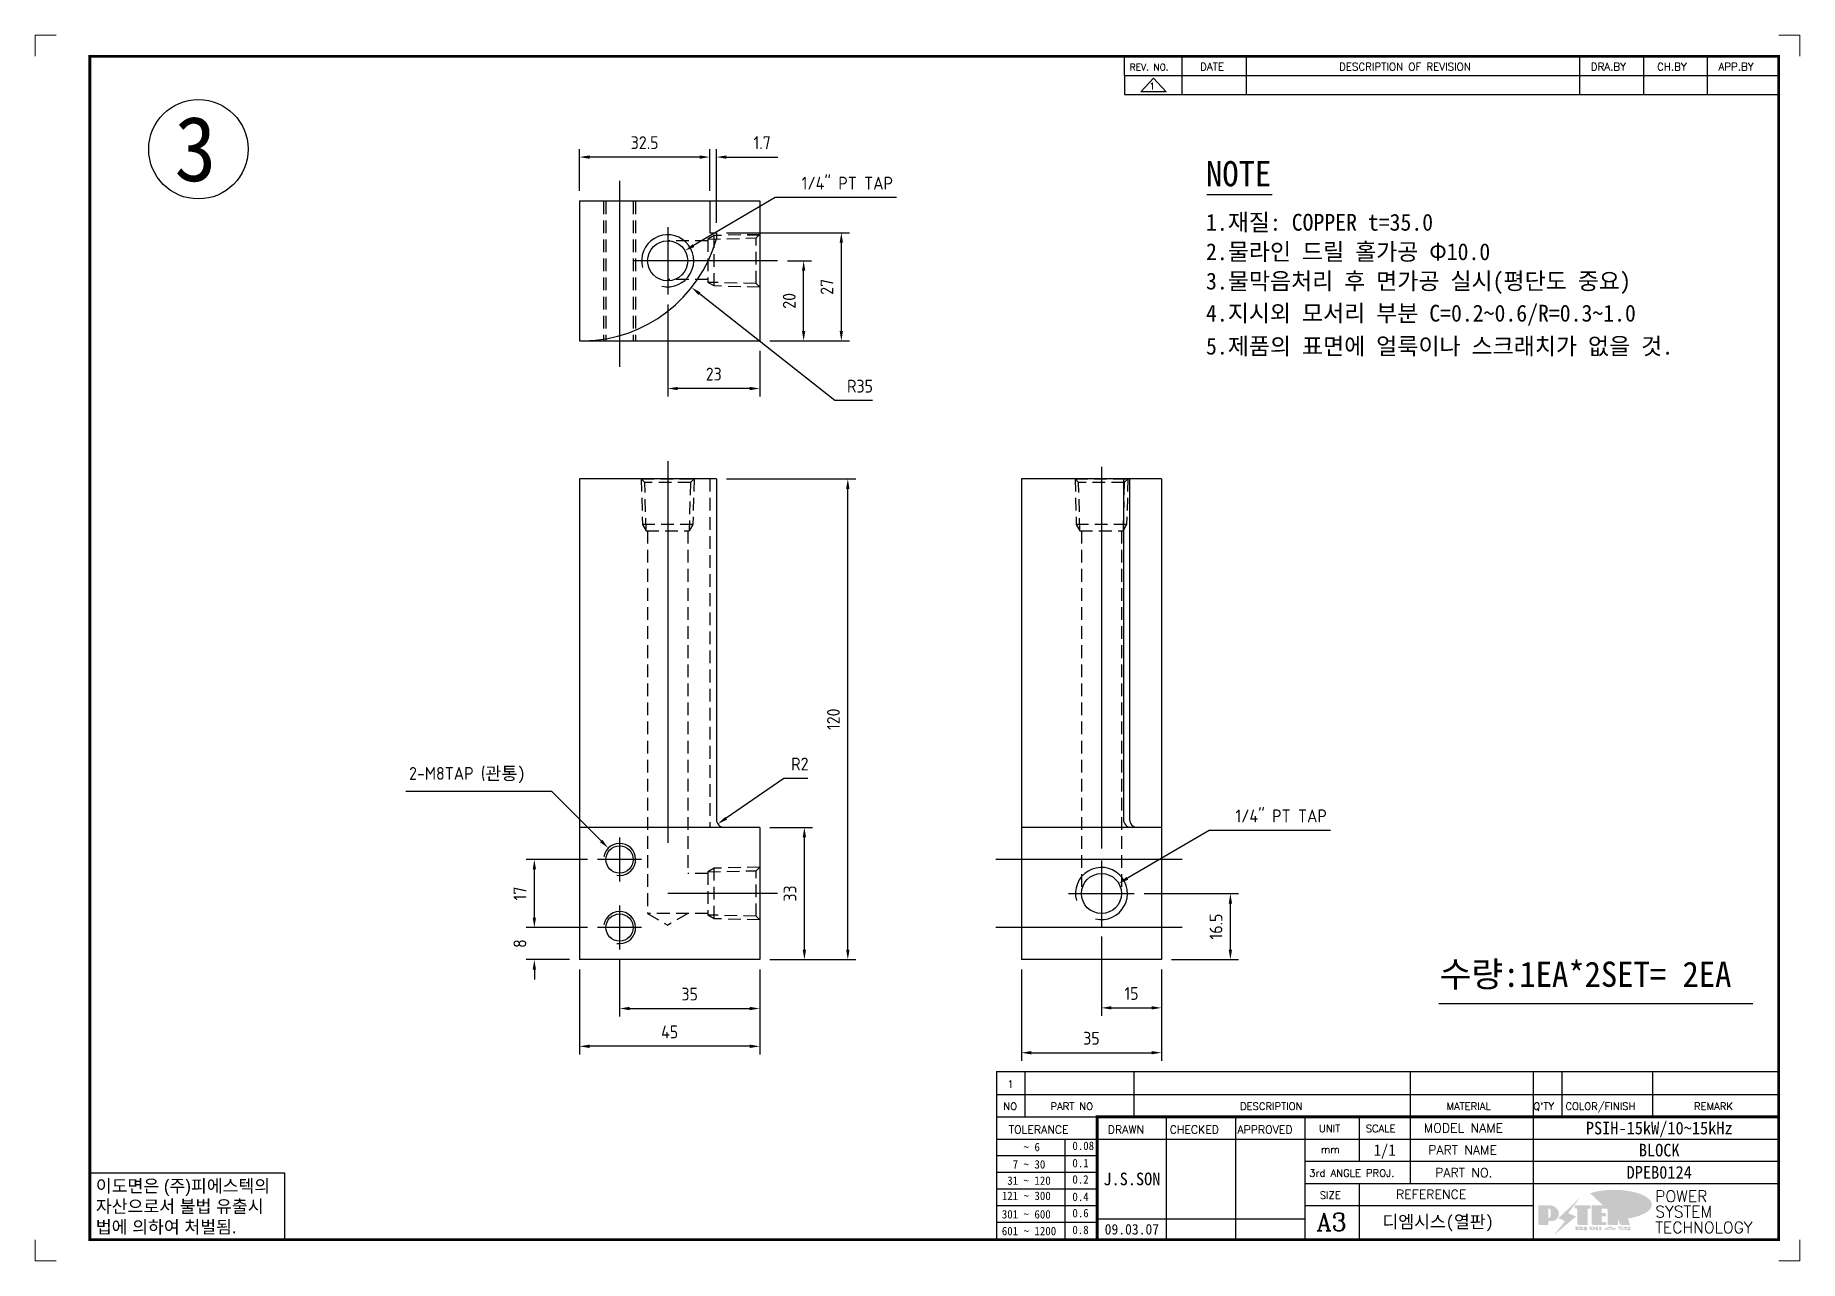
# Model space of a CAD drawing. Header units: millimetres. Extents: x 24815 to 37207, y -9299 to 5469.
# Drawn here: x 28479.1 to 28919.6, y -4594.7 to -4288.8 of the extents above; entities that cross this region are included whole.
import ezdxf
from ezdxf.enums import TextEntityAlignment as Align

# ---------------------------------------------------------------- set-up
doc = ezdxf.new("R2010")
doc.units = ezdxf.units.MM
doc.linetypes.add('CENTER', pattern=[50.8, 31.75, -6.35, 6.35, -6.35])
doc.linetypes.add('HIDDEN2', pattern=[4.7625, 3.175, -1.5875])
doc.layers.add('FORMAT-1', color=7, linetype='Continuous')
doc.layers.add('line', color=3, linetype='Continuous')
doc.styles.add('h1', font='')
doc.styles.add('HAN', font='')
doc.styles.add('RC', font='ROMANC.SHX')
doc.styles.add('ROMANT', font='romant')
doc.styles.add('RT', font='ROMANT.SHX', dxfattribs={"oblique": 15})
doc.styles.get("Standard").update_dxf_attribs({"font": 'ISOCP.SHX', "bigfont": 'WHGTXT.SHX'})
doc.styles.get('h1').set_extended_font_data('New Gulim')
doc.styles.get('HAN').set_extended_font_data('GulimChe')
doc.dimstyles.new('PS-1', dxfattribs={"dimtxt": 3.2, "dimasz": 2.5, "dimexe": 2, "dimexo": 2.5, "dimgap": 2, "dimtad": 1, "dimtoh": 1, "dimrnd": 0.05, "dimzin": 12, "dimdsep": 46, "dimtxsty": 'Standard', "dimcen": 0, "dimclrt": 2, "dimazin": 3, "dimtfac": 1, "dimtofl": 0, "dimtmove": 0, "dimatfit": 3, "dimfxl": 0, "dimtolj": 1, "dimtzin": 0, "dimarcsym": 0})

msp = doc.modelspace()

# ---------------------------------------------------------------- texts
at = {"color": 2, "style": 'HAN'}
for s, height, p in [('3', 16.2, (28513.845, -4325.259)), ('NOTE', 6.3, (28771.368, -4326.54)), ('1.재질: COPPER t=35.0', 4.2, (28771.368, -4337.612)), ('2.물라인 드릴 홀가공 Φ10.0', 4.2, (28771.368, -4344.962)), ('3.물막음처리 후 면가공 실시(평단도 중요)', 4.2, (28771.368, -4352.287)), ('4.지시외 모서리 부분 C=0.2~0.6/R=0.3~1.0', 4.2, (28771.368, -4360.304)), ('5.제품의 표면에 얼룩이나 스크래치가 없을 것.', 4.2, (28771.368, -4368.529)), ('수량:1EA*2SET= 2EA', 6.3, (28829.714, -4526.357))]:
    msp.add_text(s, height=height, dxfattribs=at).set_placement(p)

# ---------------------------------------------------------------- blocks, each defined once
blk = doc.blocks.new('t3')
for p, q in [((0, 15.88), (46.25, 15.88)), ((0, 15.88), (0, 0)), ((46.25, 15.88), (46.25, 0)), ((0, 0), (46.25, 0))]:
    blk.add_line(p, q)
at = {"color": 1, "style": 'h1'}
for s, p in [('이도면은 (주)피에스텍의', (1.4, 11.29)), ('자산으로서 불법 유출시', (1.4, 6.41)), ('법에 의하여 처벌됨.', (1.4, 1.52))]:
    blk.add_text(s, height=3, dxfattribs=at).set_placement(p)
blk = doc.blocks.new('new LOGO')
at = {"layer": 'line'}
h = blk.add_hatch(color=1, dxfattribs=at)
h.paths.add_polyline_path([(41.5, 16.4), (54.3, 16.4, 1), (54.3, 82.9), (0, 82.9), (0, -0.1), (41.5, -0.1)])
h.paths.add_polyline_path([(41.5, 27.9), (41.5, 71.9), (43.6, 71.9, -0.414214), (54.6, 60.9), (54.6, 38.9, -0.414214), (43.6, 27.9)], flags=16)
h.paths.add_polyline_path([(214.7, 71.9), (227.5, 71.9), (227.5, 82.9), (159.7, 82.9), (159.7, 71.9), (172.5, 71.9), (172.5, -0.1), (214.7, -0.1)])
h.paths.add_polyline_path([(276, 37.4), (294.8, 37.4), (294.8, 49.1), (276, 49.1), (276, 71.9), (294.8, 71.9), (294.8, 82.9), (234.5, 82.9), (234.5, -0.1), (297, -0.1), (297, 10.9), (276, 10.9)])
h.paths.add_polyline_path([(347.2, 35.2), (359.7, -0.1), (400.5, -0.1), (379.6, 66.8), (399.7, 82.9), (380.6, 82.9), (347.2, 61.6), (347.2, 82.9), (305.5, 82.9), (305.5, -0.1), (347.2, -0.1)])
h = blk.add_hatch(color=250, dxfattribs=at)
h.paths.add_polyline_path([(44.5, 69.4), (46.6, 69.4, -0.129793), (52, 68, 0.221832), (43.6, 71.9), (41.5, 71.9), (41.5, 27.9), (43.6, 27.9, 0.02048), (44.5, 28)], flags=17)
h.paths.add_polyline_path([(44.5, 13.9), (57.3, 13.9, 0.72362), (77.1, 73.9, -0.679777), (54.3, 16.4), (41.5, 16.4), (41.5, -0.1), (3, -0.1), (3, -2.6), (44.5, -2.6)])
h.paths.add_polyline_path([(117.9, 14.2), (71.5, -44.4), (77.1, -39.6), (120.8, 15.6), (92, 28.9), (173.3, 106), (177.5, 111.4), (89.1, 27.6)])
h.paths.add_polyline_path([(162.7, 71.9), (162.7, 69.4), (172.5, 69.4), (172.5, 71.9)], flags=17)
h.paths.add_polyline_path([(217.7, 69.4), (230.5, 69.4), (230.5, 80.4), (227.5, 80.4), (227.5, 71.9), (214.7, 71.9), (214.7, -0.1), (175.5, -0.1), (175.5, -2.6), (217.7, -2.6)])
h.paths.add_polyline_path([(297.8, 46.6), (294.8, 46.6), (294.8, 37.4), (276, 37.4), (276, 10.9), (279, 10.9), (279, 34.9), (297.8, 34.9)])
h.paths.add_polyline_path([(300, 8.4), (297, 8.4), (297, -0.1), (237.5, -0.1), (237.5, -2.6), (300, -2.6)])
h.paths.add_polyline_path([(297.8, 80.4), (294.8, 80.4), (294.8, 71.9), (276, 71.9), (276, 49.1), (279, 49.1), (279, 69.4), (297.8, 69.4)])
h.paths.add_polyline_path([(350.2, 80.4), (347.2, 80.4), (347.2, 61.6), (350.2, 63.5)])
h.paths.add_polyline_path([(350.2, 26.7), (347.2, 35.2), (347.2, -0.1), (308.5, -0.1), (308.5, -2.6), (350.2, -2.6)])
h.paths.add_polyline_path([(402.7, 80.4), (396.5, 80.4), (379.6, 66.8), (400.5, -0.1), (361.8, -0.1), (362.7, -2.6), (403.5, -2.6), (382.6, 64.3)])
blk.add_hatch(color=5, dxfattribs=at).paths.add_polyline_path([(166.3, 35), (131, 49), (180.4, 112.7), (92, 28.9), (120.8, 15.6), (74.4, -43)])
h = blk.add_hatch(color=253, dxfattribs=at)
edge = h.paths.add_edge_path()
edge.add_ellipse((333.9, 86.4), major_axis=(-165.9, 0), ratio=0.39426, start_angle=111.51268, end_angle=334.46902)
edge.add_ellipse((314.1, 81.2), major_axis=(-153.7, 0), ratio=0.40699, start_angle=121.30662, end_angle=327.74369, ccw=False)
edge.add_line((394, 27.8), (394.7, 25.6))
h = blk.add_hatch(color=250, dxfattribs=at)
edge = h.paths.add_edge_path()
edge.add_ellipse((237.8, -17.6), major_axis=(-14.3, 0), ratio=0.526336, start_angle=192.2456, end_angle=269.07481)
edge.add_line((238.1, -10.1), (237.6, -10.1))
edge.add_ellipse((237.8, -17.6), major_axis=(-14.3, 0), ratio=0.526336, start_angle=270.92519, end_angle=449.07481)
edge.add_line((237.6, -25.1), (238.1, -25.1))
edge.add_ellipse((237.8, -17.6), major_axis=(-14.3, 0), ratio=0.526336, start_angle=450.92519, end_angle=527.7544)
edge.add_line((251.7, -19.2), (254.1, -19.2))
edge.add_line((254.1, -19.2), (254.1, -27.1))
edge.add_line((254.1, -27.1), (263.1, -27.1))
edge.add_line((263.1, -27.1), (263.1, -10.1))
edge.add_line((263.1, -10.1), (254.1, -10.1))
edge.add_line((254.1, -10.1), (254.1, -16))
edge.add_line((254.1, -16), (251.7, -16))
h.paths.add_polyline_path([(241, -16.4), (241, -18.7, -1), (234.4, -18.7), (234.4, -16.4, -1)], flags=16)
h.paths.add_polyline_path([(278.2, -10.1), (268.1, -10.1), (268.1, -27.1), (278.2, -27.1)])
h.paths.add_polyline_path([(310.3, -10.1), (310.3, -11.1, -0.157169), (289.3, -17.5), (294, -19.9, 0.128407), (316.3, -15.9, 0.128407), (338.6, -19.9), (343.3, -17.5, -0.157169), (322.2, -11.1), (322.2, -10.1)])
h.paths.add_polyline_path([(342.1, -25.1), (342.1, -22.3), (290.4, -22.3), (290.4, -25.1)])
h.paths.add_polyline_path([(352, -10.1), (352, -16.2, 0.414214), (354, -18.2), (378.7, -18.2), (378.7, -19.6), (390.2, -19.6), (390.2, -10.1), (378.7, -10.1), (378.7, -13.6), (374.7, -13.6), (374.7, -15.1), (378.7, -15.1), (378.7, -16.2), (364.7, -16.2), (364.7, -15.1), (371.2, -15.1), (371.2, -13.6), (364.7, -13.6), (364.7, -12.6), (374.7, -12.6), (374.7, -10.1)])
h.paths.add_polyline_path([(393.8, -10.1), (393.8, -19.6), (405, -19.6), (405, -10.1)])
h.paths.add_polyline_path([(405, -27.1), (405, -20.9), (356.8, -20.9), (356.8, -23), (391.8, -23), (391.8, -27.1)])
h.paths.add_polyline_path([(200.4, -10.1), (200.4, -22.3), (193.2, -22.3), (193.2, -12.6), (196.6, -12.6), (196.6, -10.1), (161, -10.1), (161, -12.6), (164.5, -12.6), (164.5, -22.3), (161, -22.3), (161, -25.1), (200.4, -25.1), (200.4, -27.1), (213.9, -27.1), (213.9, -10.1)])
h.paths.add_polyline_path([(182, -12.6), (175.6, -12.6), (175.6, -22.3), (182, -22.3)], flags=17)
blk = doc.blocks.new('format-3')
at = {"color": 3, "lineweight": 9}
for p, q in [((0, 286.3), (0, 291.3)), ((5, 291.3), (0, 291.3)), ((414.5, 291.3), (419.5, 291.3)), ((419.5, 286.3), (419.5, 291.3)), ((0, 5), (0, 0)), ((419.5, 5), (419.5, 0)), ((5, 0), (0, 0)), ((414.5, 0), (419.5, 0))]:
    blk.add_line(p, q, dxfattribs=at)
at = {"color": 180}
for p, q in [((258.97, 281.75), (258.97, 286.3)), ((272.71, 281.75), (272.71, 286.3)), ((287.94, 281.75), (287.94, 286.3)), ((367.22, 281.75), (367.22, 286.3)), ((382.45, 281.75), (382.45, 286.3)), ((397.61, 281.75), (397.61, 286.3)), ((258.97, 281.75), (414.5, 281.75)), ((228.5, 39.49), (228.5, 5)), ((228.5, 39.49), (414.5, 39.49)), ((235.29, 39.49), (235.29, 34.21)), ((261.24, 34.21), (261.24, 39.49)), ((326.9, 39.49), (326.9, 34.21)), ((356.11, 39.49), (356.11, 34.21)), ((362.93, 39.49), (362.93, 34.21)), ((384.48, 39.49), (384.48, 34.21)), ((228.5, 34.21), (252.48, 34.21)), ((268.96, 5), (268.96, 34.21)), ((285.45, 5), (285.45, 34.21)), ((301.94, 5), (301.94, 34.21)), ((314.72, 34.21), (314.72, 23.65)), ((326.9, 34.21), (326.9, 18.37)), ((356.11, 34.21), (356.11, 5)), ((228.5, 28.93), (252.48, 28.93)), ((244.89, 5.23), (244.89, 28.93)), ((252.48, 28.93), (414.5, 28.93)), ((228.5, 24.98), (252.48, 24.98)), ((228.5, 21.03), (252.48, 21.03)), ((301.94, 23.65), (414.5, 23.65)), ((228.5, 17.08), (252.48, 17.08)), ((301.94, 18.37), (414.5, 18.37)), ((314.72, 18.37), (314.72, 5)), ((228.5, 13.13), (252.48, 13.13)), ((301.94, 13.09), (356.11, 13.09)), ((228.5, 9.18), (252.48, 9.18)), ((252.48, 9.95), (301.94, 9.95))]:
    blk.add_line(p, q, dxfattribs=at)
at = {"const_width": 0.7}
blk.add_lwpolyline([(252.48, 5), (252.48, 34.21), (414.5, 34.21)], dxfattribs=at)
at = {"layer": 'FORMAT-1', "const_width": 0.7}
blk.add_lwpolyline([(13, 5), (13, 286.3), (414.5, 286.3), (414.5, 5)], close=True, dxfattribs=at)
blk.add_blockref('t3', (13, 5))
at = {"xscale": 0.05400000000000027, "yscale": 0.05400000000000027, "zscale": 0.05400000000000027}
blk.add_blockref('new LOGO', (357.35, 8.65), dxfattribs=at)
at = {"color": 2}
for s, height, style, p in [('REV. NO.', 1.56, 'RC', (260.23, 282.95)), ('DATE', 1.788, 'RC', (276.95, 282.94)), ('DESCRIPTION OF REVISION', 1.7875, 'RC', (309.98, 282.94)), ('DRA.BY', 1.788, 'RC', (369.83, 282.94)), ('CH.BY', 1.788, 'RC', (385.59, 282.94)), ('APP.BY', 1.788, 'RC', (400.18, 282.94)), ('COLOR/FINISH', 1.7424, 'RC', (363.8, 35.83)), ('NO', 1.742, 'RC', (230.16, 35.83)), ('PART NO', 1.742, 'RC', (241.36, 35.83)), ('DESCRIPTION', 1.7424, 'RC', (286.43, 35.83)), ('MATERIAL', 1.742, 'RC', (335.52, 35.83)), ("Q'TY", 1.742, 'RC', (356.17, 35.83)), ('REMARK', 1.742, 'RC', (394.37, 35.83)), (' TOLERANCE', 1.9, 'RC', (230.11, 30.22)), ('DRAWN', 1.9, 'RC', (255, 30.22)), ('CHECKED', 1.9, 'RC', (269.71, 30.22)), ('APPROVED', 1.9, 'RC', (285.8, 30.22)), ('UNIT', 1.742, 'RC', (305.19, 30.55)), ('SCALE', 1.742, 'RC', (316.32, 30.55)), ('MODEL NAME', 2.178, 'RC', (330.12, 30.46)), ('    ~ 6', 2, 'HAN', (229.8, 26.03)), ('0.08', 2, 'HAN', (246.57, 26.31)), ('mm', 1.742, 'RC', (305.67, 25.56)), ('PART NAME', 2.178, 'RC', (331.17, 25.24)), ('  7 ~ 30', 2, 'HAN', (229.8, 21.91)), ('0.1', 2, 'HAN', (246.57, 22.2)), ('3rd ANGLE PROJ.', 1.7424, 'RC', (302.87, 19.97)), ('PART NO.', 2.178, 'RC', (332.84, 19.85)), (' 31 ~ 120', 2, 'HAN', (229.8, 18.04)), ('0.2', 2, 'HAN', (246.57, 18.32)), ('REFERENCE', 2.178, 'RC', (323.52, 14.69)), ('121 ~ 300', 2, 'HAN', (229.8, 14.42)), ('0.4', 2, 'HAN', (246.57, 14.2)), ('SIZE', 1.742, 'RC', (305.39, 14.71)), ('301 ~ 600', 2, 'HAN', (229.8, 10.04)), ('0.6', 2, 'HAN', (246.57, 10.32)), ('601 ~ 1200', 2, 'HAN', (229.8, 6.05)), ('0.8', 2, 'HAN', (246.57, 6.33))]:
    blk.add_text(s, height=height, dxfattribs=dict(at, style=style)).set_placement(p)
at = {"style": 'ROMANT'}
for s, p in [('POWER', (385.15, 13.96)), ('SYSTEM', (385.15, 10.31)), ('TECHNOLOGY', (385.15, 6.56))]:
    blk.add_text(s, height=2.7, dxfattribs=at).set_placement(p)
at = {"color": 2, "lineweight": 25, "style": 'RC'}
blk.add_text('A3', height=4.182, dxfattribs=at).set_placement((304.61, 7.14))
at = {"style": 'HAN'}
for tag, height, p in [('MODEL-NAME', 3, (386.1, 31.53)), ('SCALE', 2.7, (320.81, 26.29)), ('PART-NAME', 3, (386.1, 26.29)), ('CH-BY', 3, (277.21, 19.44)), ('PART-NO', 3, (386.1, 21.01)), ('DRA-BY', 3, (260.72, 19.44)), ('APP-BY', 3, (293.7, 19.44)), ('DRA-DATE', 2.5, (260.72, 7.47)), ('CH-DATE', 2.5, (277.21, 7.47)), ('APP-DATE', 2.5, (293.7, 7.47)), ('관련업체', 3, (333.52, 9.26))]:
    blk.add_attdef(tag, text='', height=height, dxfattribs=at).set_placement(p, align=Align.MIDDLE_CENTER)
blk = doc.blocks.new('no3')
at = {"color": 180}
for p, q in [((0, 5.5), (0, 0)), ((0, 5.5), (186, 5.5)), ((6.79, 5.5), (6.79, 0)), ((32.74, 0.11), (32.74, 5.5)), ((98.4, 5.5), (98.4, 0)), ((127.61, 5.5), (127.61, 0)), ((134.43, 5.5), (134.43, 0)), ((155.98, 5.5), (155.98, 0))]:
    blk.add_line(p, q, dxfattribs=at)
at = {"color": 2, "style": 'HAN'}
for tag, p in [('PART-NO', (19.76, 2.75)), ('MATERIAL', (111.38, 2.75)), ("Q'TY", (131.02, 2.75)), ('COLOR/FINISH', (145.2, 2.75)), ('REMARK', (170.76, 2.75))]:
    blk.add_attdef(tag, text='', height=2.9, dxfattribs=at).set_placement(p, align=Align.MIDDLE_CENTER)
blk.add_attdef('DESCRIPTION', text='', height=2.9, dxfattribs=at).set_placement((34.51, 2.75), align=Align.MIDDLE_LEFT)
at = {"color": 2, "style": 'RT', "oblique": 15}
blk.add_attdef('NO', text='', height=1.74, dxfattribs=at).set_placement((3.38, 2.51), align=Align.MIDDLE_CENTER)
blk = doc.blocks.new('re3')
at = {"color": 180}
for p, q in [((0, 0), (0, -4.55)), ((6.87, -0.64), (3.86, -3.91)), ((9.88, -3.91), (3.86, -3.91)), ((6.87, -0.64), (9.88, -3.91)), ((13.74, -4.55), (13.74, 0)), ((28.97, -4.55), (28.97, 0)), ((108.25, -4.55), (108.25, 0)), ((123.49, -4.55), (123.49, 0)), ((138.64, -4.55), (138.64, 0)), ((0, -4.55), (155.53, -4.55))]:
    blk.add_line(p, q, dxfattribs=at)
at = {"color": 2, "style": 'RC', "oblique": 15}
blk.add_attdef('REV.NO', text='', height=1.56, dxfattribs=at).set_placement((6.59, -2.56), align=Align.MIDDLE_CENTER)
blk.add_attdef('-1', text='', height=1.56, dxfattribs=at).set_placement((9.37, -1.66), align=Align.MIDDLE_LEFT)
at = {"color": 2, "style": 'HAN'}
for tag, p in [('REV.-DATE', (21.36, -2.28)), ('DRA.BY', (115.87, -2.28)), ('CH.BY', (131.07, -2.28)), ('APP.BY', (147.09, -2.28))]:
    blk.add_attdef(tag, text='', height=2.5, dxfattribs=at).set_placement(p, align=Align.MIDDLE_CENTER)
blk.add_attdef('DESCRIPTION-OF-REVISION', text='', height=2.5, dxfattribs=at).set_placement((31.61, -2.28), align=Align.MIDDLE_LEFT)
blk = doc.blocks.new('*D1015')
at = {"color": 0, "lineweight": -2}
for p, q in [((28624.97, -4519.55), (28624.97, -4533.76)), ((28659.97, -4522.06), (28659.97, -4533.76)), ((28627.47, -4531.76), (28657.47, -4531.76))]:
    blk.add_line(p, q, dxfattribs=at)
at = {"color": 0}
for points in [[(28627.47, -4531.35), (28627.47, -4532.18), (28624.97, -4531.76)], [(28657.47, -4531.35), (28657.47, -4532.18), (28659.97, -4531.76)]]:
    blk.add_solid(points, dxfattribs=at)
at = {"layer": 'Defpoints', "color": 0}
for p in [(28624.97, -4517.05), (28659.97, -4519.56), (28659.97, -4531.76)]:
    blk.add_point(p, dxfattribs=at)
at = {"color": 2, "insert": (28642.47, -4528.16), "char_height": 3.2, "attachment_point": 5}
blk.add_mtext('\\A1;35', dxfattribs=at)
blk = doc.blocks.new('*D1016')
at = {"color": 0, "lineweight": -2}
for p, q in [((28614.97, -4522.06), (28614.97, -4543.2)), ((28659.97, -4522.06), (28659.97, -4543.2)), ((28657.47, -4541.2), (28617.47, -4541.2))]:
    blk.add_line(p, q, dxfattribs=at)
at = {"color": 0}
for points in [[(28617.47, -4540.78), (28617.47, -4541.62), (28614.97, -4541.2)], [(28657.47, -4540.78), (28657.47, -4541.62), (28659.97, -4541.2)]]:
    blk.add_solid(points, dxfattribs=at)
at = {"layer": 'Defpoints', "color": 0}
for p in [(28614.97, -4519.56), (28659.97, -4519.56), (28614.97, -4541.2)]:
    blk.add_point(p, dxfattribs=at)
at = {"color": 2, "insert": (28637.47, -4537.6), "char_height": 3.2, "attachment_point": 5}
blk.add_mtext('\\A1;45', dxfattribs=at)
blk = doc.blocks.new('*D955')
at = {"color": 0, "lineweight": -2}
for p, q in [((28662.47, -4486.56), (28673.11, -4486.56)), ((28671.11, -4517.06), (28671.11, -4489.06)), ((28662.47, -4519.56), (28673.11, -4519.56))]:
    blk.add_line(p, q, dxfattribs=at)
at = {"color": 0}
for points in [[(28670.69, -4489.06), (28671.52, -4489.06), (28671.11, -4486.56)], [(28670.69, -4517.06), (28671.52, -4517.06), (28671.11, -4519.56)]]:
    blk.add_solid(points, dxfattribs=at)
at = {"layer": 'Defpoints', "color": 0}
for p in [(28659.97, -4486.56), (28671.11, -4486.56), (28659.97, -4519.56)]:
    blk.add_point(p, dxfattribs=at)
at = {"color": 2, "insert": (28667.51, -4503.06), "char_height": 3.2, "attachment_point": 5, "rotation": 90}
blk.add_mtext('\\A1;33', dxfattribs=at)
blk = doc.blocks.new('*D1017')
at = {"color": 0, "lineweight": -2}
for p, q in [((28651.65, -4399.56), (28683.95, -4399.56)), ((28681.95, -4517.06), (28681.95, -4402.06)), ((28662.47, -4519.56), (28683.95, -4519.56))]:
    blk.add_line(p, q, dxfattribs=at)
at = {"color": 0}
for points in [[(28681.53, -4402.06), (28682.36, -4402.06), (28681.95, -4399.56)], [(28681.53, -4517.06), (28682.36, -4517.06), (28681.95, -4519.56)]]:
    blk.add_solid(points, dxfattribs=at)
at = {"layer": 'Defpoints', "color": 0}
for p in [(28649.15, -4399.56), (28681.95, -4399.56), (28659.97, -4519.56)]:
    blk.add_point(p, dxfattribs=at)
at = {"color": 2, "insert": (28678.35, -4459.56), "char_height": 3.2, "attachment_point": 5, "rotation": 90}
blk.add_mtext('\\A1;120', dxfattribs=at)
blk = doc.blocks.new('*D1018')
at = {"color": 0, "lineweight": -2}
for p, q in [((28603.69, -4509.06), (28603.69, -4506.56)), ((28616.99, -4511.56), (28601.69, -4511.56)), ((28612.47, -4519.56), (28601.69, -4519.56)), ((28603.69, -4522.06), (28603.69, -4524.56))]:
    blk.add_line(p, q, dxfattribs=at)
at = {"color": 0}
for points in [[(28603.28, -4509.06), (28604.11, -4509.06), (28603.69, -4511.56)], [(28603.28, -4522.06), (28604.11, -4522.06), (28603.69, -4519.56)]]:
    blk.add_solid(points, dxfattribs=at)
at = {"layer": 'Defpoints', "color": 0}
for p in [(28603.69, -4511.56), (28619.49, -4511.56), (28614.97, -4519.56)]:
    blk.add_point(p, dxfattribs=at)
at = {"color": 2, "insert": (28600.09, -4515.56), "char_height": 3.2, "attachment_point": 5, "rotation": 90}
blk.add_mtext('\\A1;8', dxfattribs=at)
blk = doc.blocks.new('*D1019')
at = {"color": 0, "lineweight": -2}
for p, q in [((28616.99, -4494.56), (28601.69, -4494.56)), ((28603.69, -4509.06), (28603.69, -4497.06)), ((28616.99, -4511.56), (28601.69, -4511.56))]:
    blk.add_line(p, q, dxfattribs=at)
at = {"color": 0}
for points in [[(28603.28, -4497.06), (28604.11, -4497.06), (28603.69, -4494.56)], [(28603.28, -4509.06), (28604.11, -4509.06), (28603.69, -4511.56)]]:
    blk.add_solid(points, dxfattribs=at)
at = {"layer": 'Defpoints', "color": 0}
for p in [(28603.69, -4494.56), (28619.49, -4494.56), (28619.49, -4511.56)]:
    blk.add_point(p, dxfattribs=at)
at = {"color": 2, "insert": (28600.09, -4503.06), "char_height": 3.2, "attachment_point": 5, "rotation": 90}
blk.add_mtext('\\A1;17', dxfattribs=at)
blk = doc.blocks.new('*D1020')
at = {"color": 0, "lineweight": -2}
for p, q in [((28745.27, -4513.76), (28745.27, -4533.6)), ((28760.27, -4522.06), (28760.27, -4533.6)), ((28747.77, -4531.6), (28757.77, -4531.6))]:
    blk.add_line(p, q, dxfattribs=at)
at = {"color": 0}
for points in [[(28747.77, -4531.19), (28747.77, -4532.02), (28745.27, -4531.6)], [(28757.77, -4531.19), (28757.77, -4532.02), (28760.27, -4531.6)]]:
    blk.add_solid(points, dxfattribs=at)
at = {"layer": 'Defpoints', "color": 0}
for p in [(28745.27, -4511.26), (28760.27, -4519.56), (28760.27, -4531.6)]:
    blk.add_point(p, dxfattribs=at)
at = {"color": 2, "insert": (28752.77, -4528), "char_height": 3.2, "attachment_point": 5}
blk.add_mtext('\\A1;15', dxfattribs=at)
blk = doc.blocks.new('*D1021')
at = {"color": 0, "lineweight": -2}
for p, q in [((28725.27, -4522.06), (28725.27, -4544.79)), ((28760.27, -4522.06), (28760.27, -4544.79)), ((28727.77, -4542.79), (28757.77, -4542.79))]:
    blk.add_line(p, q, dxfattribs=at)
at = {"color": 0}
for points in [[(28727.77, -4542.38), (28727.77, -4543.21), (28725.27, -4542.79)], [(28757.77, -4542.38), (28757.77, -4543.21), (28760.27, -4542.79)]]:
    blk.add_solid(points, dxfattribs=at)
at = {"layer": 'Defpoints', "color": 0}
for p in [(28725.27, -4519.56), (28760.27, -4519.56), (28760.27, -4542.79)]:
    blk.add_point(p, dxfattribs=at)
at = {"color": 2, "insert": (28742.77, -4539.19), "char_height": 3.2, "attachment_point": 5}
blk.add_mtext('\\A1;35', dxfattribs=at)
blk = doc.blocks.new('*D956')
at = {"color": 0, "lineweight": -2}
for p, q in [((28755.97, -4503.06), (28779.45, -4503.06)), ((28777.45, -4517.06), (28777.45, -4505.56)), ((28762.77, -4519.56), (28779.45, -4519.56))]:
    blk.add_line(p, q, dxfattribs=at)
at = {"color": 0}
for points in [[(28777.04, -4505.56), (28777.87, -4505.56), (28777.45, -4503.06)], [(28777.04, -4517.06), (28777.87, -4517.06), (28777.45, -4519.56)]]:
    blk.add_solid(points, dxfattribs=at)
at = {"layer": 'Defpoints', "color": 0}
for p in [(28753.47, -4503.06), (28777.45, -4503.06), (28760.27, -4519.56)]:
    blk.add_point(p, dxfattribs=at)
at = {"color": 2, "insert": (28773.85, -4511.31), "char_height": 3.2, "attachment_point": 5, "rotation": 90}
blk.add_mtext('\\A1;16.5', dxfattribs=at)
blk = doc.blocks.new('*D957')
at = {"color": 0, "lineweight": -2}
for p, q in [((28772.13, -4487.29), (28751.74, -4499.26)), ((28802.44, -4487.29), (28772.13, -4487.29))]:
    blk.add_line(p, q, dxfattribs=at)
at = {"color": 0}
blk.add_solid([(28751.53, -4498.9), (28751.95, -4499.62), (28749.58, -4500.52)], dxfattribs=at)
at = {"layer": 'Defpoints', "color": 0}
for p in [(28749.58, -4500.52), (28740.96, -4505.59)]:
    blk.add_point(p, dxfattribs=at)
at = {"color": 2, "insert": (28790.13, -4483.69), "char_height": 3.2, "attachment_point": 5}
blk.add_mtext('\\A1;1/4" PT TAP', dxfattribs=at)
blk = doc.blocks.new('*D1022')
at = {"color": 0, "lineweight": -2}
for p, q in [((28651.65, -4338.13), (28682.33, -4338.13)), ((28680.33, -4362.63), (28680.33, -4340.63)), ((28662.47, -4365.13), (28682.33, -4365.13))]:
    blk.add_line(p, q, dxfattribs=at)
at = {"color": 0}
for points in [[(28679.91, -4340.63), (28680.74, -4340.63), (28680.33, -4338.13)], [(28679.91, -4362.63), (28680.74, -4362.63), (28680.33, -4365.13)]]:
    blk.add_solid(points, dxfattribs=at)
at = {"layer": 'Defpoints', "color": 0}
for p in [(28649.15, -4338.13), (28680.33, -4338.13), (28659.97, -4365.13)]:
    blk.add_point(p, dxfattribs=at)
at = {"color": 2, "insert": (28676.73, -4351.63), "char_height": 3.2, "attachment_point": 5, "rotation": 90}
blk.add_mtext('\\A1;27', dxfattribs=at)
blk = doc.blocks.new('*D1023')
at = {"color": 0, "lineweight": -2}
for p, q in [((28614.97, -4327.63), (28614.97, -4317.24)), ((28644.97, -4319.24), (28617.47, -4319.24)), ((28647.47, -4327.63), (28647.47, -4317.24))]:
    blk.add_line(p, q, dxfattribs=at)
at = {"color": 0}
for points in [[(28617.47, -4318.83), (28617.47, -4319.66), (28614.97, -4319.24)], [(28644.97, -4318.83), (28644.97, -4319.66), (28647.47, -4319.24)]]:
    blk.add_solid(points, dxfattribs=at)
at = {"layer": 'Defpoints', "color": 0}
for p in [(28614.97, -4319.24), (28614.97, -4330.13), (28647.47, -4330.13)]:
    blk.add_point(p, dxfattribs=at)
at = {"color": 2, "insert": (28631.22, -4315.64), "char_height": 3.2, "attachment_point": 5}
blk.add_mtext('\\A1;32.5', dxfattribs=at)
blk = doc.blocks.new('*D958')
at = {"color": 0, "lineweight": -2}
for p, q in [((28644.97, -4319.24), (28642.47, -4319.24)), ((28647.47, -4327.63), (28647.47, -4317.24)), ((28649.15, -4335.63), (28649.15, -4317.24)), ((28651.65, -4319.24), (28664.48, -4319.24))]:
    blk.add_line(p, q, dxfattribs=at)
at = {"color": 0}
for points in [[(28644.97, -4318.83), (28644.97, -4319.66), (28647.47, -4319.24)], [(28651.65, -4318.83), (28651.65, -4319.66), (28649.15, -4319.24)]]:
    blk.add_solid(points, dxfattribs=at)
at = {"layer": 'Defpoints', "color": 0}
for p in [(28647.47, -4319.24), (28647.47, -4330.13), (28649.15, -4338.13)]:
    blk.add_point(p, dxfattribs=at)
at = {"color": 2, "insert": (28660.56, -4315.64), "char_height": 3.2, "attachment_point": 5}
blk.add_mtext('\\A1;1.7', dxfattribs=at)
blk = doc.blocks.new('*D959')
at = {"color": 0, "lineweight": -2}
for p, q in [((28663.83, -4329.36), (28643.44, -4341.34)), ((28694.14, -4329.36), (28663.83, -4329.36))]:
    blk.add_line(p, q, dxfattribs=at)
at = {"color": 0}
blk.add_solid([(28643.23, -4340.98), (28643.65, -4341.7), (28641.29, -4342.6)], dxfattribs=at)
at = {"layer": 'Defpoints', "color": 0}
for p in [(28641.29, -4342.6), (28632.66, -4347.67)]:
    blk.add_point(p, dxfattribs=at)
at = {"color": 2, "insert": (28681.83, -4325.76), "char_height": 3.2, "attachment_point": 5}
blk.add_mtext('\\A1;1/4" PT TAP', dxfattribs=at)
blk = doc.blocks.new('*D1024')
at = {"color": 0, "lineweight": -2}
for p, q in [((28571.58, -4477.52), (28607.98, -4477.52)), ((28607.98, -4477.52), (28620.38, -4489.95))]:
    blk.add_line(p, q, dxfattribs=at)
at = {"color": 0}
blk.add_solid([(28620.68, -4489.66), (28620.09, -4490.25), (28622.15, -4491.72)], dxfattribs=at)
at = {"layer": 'Defpoints', "color": 0}
for p in [(28622.15, -4491.72), (28627.8, -4497.39)]:
    blk.add_point(p, dxfattribs=at)
at = {"color": 2, "insert": (28586.98, -4473.51), "char_height": 3.2, "attachment_point": 5}
blk.add_mtext('\\A1;2-M8TAP ({\\fGulimChe|b0|i0|c129|p49;관통)}', dxfattribs=at)
blk = doc.blocks.new('*D1025')
at = {"color": 0, "lineweight": -2}
for p, q in [((28666.9, -4345.13), (28672.92, -4345.13)), ((28670.92, -4362.63), (28670.92, -4347.63)), ((28662.47, -4365.13), (28672.92, -4365.13))]:
    blk.add_line(p, q, dxfattribs=at)
at = {"color": 0}
for points in [[(28670.5, -4347.63), (28671.33, -4347.63), (28670.92, -4345.13)], [(28670.5, -4362.63), (28671.33, -4362.63), (28670.92, -4365.13)]]:
    blk.add_solid(points, dxfattribs=at)
at = {"layer": 'Defpoints', "color": 0}
for p in [(28664.4, -4345.13), (28670.92, -4345.13), (28659.97, -4365.13)]:
    blk.add_point(p, dxfattribs=at)
at = {"color": 2, "insert": (28667.32, -4355.13), "char_height": 3.2, "attachment_point": 5, "rotation": 90}
blk.add_mtext('\\A1;20', dxfattribs=at)
blk = doc.blocks.new('*D1026')
at = {"color": 0, "lineweight": -2}
for p, q in [((28636.98, -4356.01), (28636.98, -4379.01)), ((28659.97, -4367.63), (28659.97, -4379.01)), ((28657.47, -4377.01), (28639.48, -4377.01))]:
    blk.add_line(p, q, dxfattribs=at)
at = {"color": 0}
for points in [[(28639.48, -4376.6), (28639.48, -4377.43), (28636.98, -4377.01)], [(28657.47, -4376.6), (28657.47, -4377.43), (28659.97, -4377.01)]]:
    blk.add_solid(points, dxfattribs=at)
at = {"layer": 'Defpoints', "color": 0}
for p in [(28636.98, -4353.51), (28659.97, -4365.13), (28636.98, -4377.01)]:
    blk.add_point(p, dxfattribs=at)
at = {"color": 2, "insert": (28648.48, -4373.41), "char_height": 3.2, "attachment_point": 5}
blk.add_mtext('\\A1;23', dxfattribs=at)
blk = doc.blocks.new('*D1027')
at = {"color": 0, "lineweight": -2}
for p, q in [((28678.72, -4380.02), (28644.92, -4353.36)), ((28688.1, -4380.02), (28678.72, -4380.02))]:
    blk.add_line(p, q, dxfattribs=at)
at = {"color": 0}
blk.add_solid([(28645.18, -4353.03), (28644.66, -4353.69), (28642.96, -4351.81)], dxfattribs=at)
at = {"layer": 'Defpoints', "color": 0}
for p in [(28615.47, -4330.14), (28642.96, -4351.81)]:
    blk.add_point(p, dxfattribs=at)
at = {"color": 2, "insert": (28684.99, -4376.42), "char_height": 3.2, "attachment_point": 5}
blk.add_mtext('\\A1;R35', dxfattribs=at)
blk = doc.blocks.new('*D1028')
at = {"color": 0, "lineweight": -2}
for p, q in [((28665.95, -4474.34), (28651.56, -4484.27)), ((28671.98, -4474.34), (28665.95, -4474.34))]:
    blk.add_line(p, q, dxfattribs=at)
at = {"color": 0}
blk.add_solid([(28651.33, -4483.93), (28651.8, -4484.61), (28649.51, -4485.69)], dxfattribs=at)
at = {"layer": 'Defpoints', "color": 0}
for p in [(28649.51, -4485.69), (28651.15, -4484.56)]:
    blk.add_point(p, dxfattribs=at)
at = {"color": 2, "insert": (28669.96, -4470.74), "char_height": 3.2, "attachment_point": 5}
blk.add_mtext('\\A1;R2', dxfattribs=at)

# ---------------------------------------------------------------- dimensions: what is measured, and where the dimension line sits
for base, p1, p2, angle, picture, middle in [((28614.975, -4319.245), (28647.475, -4330.134), (28614.975, -4330.134), 180, '*D1023', (28631.225, -4315.644)), ((28680.328, -4338.134), (28659.975, -4365.134), (28649.153, -4338.134), 90, '*D1022', (28676.727, -4351.634)), ((28670.917, -4345.134), (28659.975, -4365.134), (28664.402, -4345.134), 90, '*D1025', (28667.316, -4355.134)), ((28636.975, -4377.012), (28659.975, -4365.134), (28636.975, -4353.509), 180, '*D1026', (28648.475, -4373.411)), ((28681.946, -4399.556), (28659.975, -4519.556), (28649.153, -4399.556), 90, '*D1017', (28678.346, -4459.556)), ((28671.107, -4486.556), (28659.975, -4519.556), (28659.975, -4486.556), 90, '*D955', (28667.507, -4503.056)), ((28777.455, -4503.056), (28760.27, -4519.556), (28753.471, -4503.056), 90, '*D956', (28773.855, -4511.306)), ((28603.692, -4511.556), (28614.975, -4519.556), (28619.486, -4511.556), 90, '*D1018', (28600.092, -4515.556)), ((28760.27, -4531.605), (28745.27, -4511.257), (28760.27, -4519.556), 180, '*D1020', (28752.77, -4528.005)), ((28659.975, -4531.762), (28624.975, -4517.045), (28659.975, -4519.556), 180, '*D1015', (28642.475, -4528.162)), ((28614.975, -4541.2), (28659.975, -4519.556), (28614.975, -4519.556), 180, '*D1016', (28637.475, -4537.6)), ((28760.27, -4542.794), (28725.27, -4519.556), (28760.27, -4519.556), 180, '*D1021', (28742.77, -4539.194))]:
    dim = msp.add_linear_dim(base=base, p1=p1, p2=p2, angle=angle, dimstyle='PS-1')
    dim.commit()
    dim.dimension.update_dxf_attribs({"geometry": picture, "text_midpoint": middle})
dim = msp.add_linear_dim(base=(28647.475, -4319.245), p1=(28649.153, -4338.134), p2=(28647.475, -4330.134), angle=180, dimstyle='PS-1')
dim.commit()
dim.dimension.update_dxf_attribs({"geometry": '*D958', "text_midpoint": (28660.556, -4319.245), "dimtype": 160})
for p1, p2, text, picture, middle in [((28632.663, -4347.665), (28641.287, -4342.602), '1/4" PT TAP', '*D959', (28681.834, -4329.363)), ((28627.8, -4497.388), (28622.15, -4491.724), '2-M8TAP ({\\fGulimChe|b0|i0|c129|p49;관통)}', '*D1024', (28586.984, -4477.518)), ((28740.958, -4505.588), (28749.582, -4500.525), '1/4" PT TAP', '*D957', (28790.129, -4487.285))]:
    dim = msp.add_diameter_dim_2p(p1=p1, p2=p2, text=text, dimstyle='PS-1')
    dim.commit()
    dim.dimension.update_dxf_attribs({"geometry": picture, "text_midpoint": middle, "dimtype": 163})
dim = msp.add_radius_dim(center=(28615.475, -4330.137), mpoint=(28642.956, -4351.811), dimstyle='PS-1')
dim.commit()
dim.dimension.update_dxf_attribs({"geometry": '*D1027', "text_midpoint": (28684.99, -4380.02), "dimtype": 164})
dim = msp.add_radius_dim(center=(28651.153, -4484.556), mpoint=(28649.507, -4485.693), dimstyle='PS-1', override={"dimtmove": 1})
dim.commit()
dim.dimension.update_dxf_attribs({"geometry": '*D1028', "text_midpoint": (28665.946, -4474.336), "dimtype": 164})
dim = msp.add_linear_dim(base=(28603.692, -4494.556), p1=(28619.486, -4511.556), p2=(28619.486, -4494.556), angle=90, dimstyle='PS-1', override={"dimtmove": 1})
dim.commit()
dim.dimension.update_dxf_attribs({"geometry": '*D1019', "text_midpoint": (28600.092, -4503.056)})

# ---------------------------------------------------------------- linework, layer by layer
at = {"color": 1, "linetype": 'CENTER', "ltscale": 3}
for p, q in [((28624.975, -4325.167), (28624.975, -4371.611)), ((28636.974, -4336.758), (28636.975, -4353.509)), ((28645.35, -4345.133), (28628.599, -4345.134)), ((28664.402, -4345.134), (28641.848, -4345.134)), ((28636.975, -4395.129), (28636.975, -4503.056)), ((28745.27, -4396.556), (28745.27, -4494.855)), ((28624.975, -4489.067), (28624.975, -4500.045)), ((28630.464, -4494.556), (28619.486, -4494.556)), ((28765.379, -4494.556), (28718.935, -4494.556)), ((28745.27, -4494.855), (28745.27, -4511.257)), ((28664.402, -4503.056), (28636.975, -4503.056)), ((28737.069, -4503.056), (28753.471, -4503.056)), ((28624.975, -4506.067), (28624.975, -4517.045)), ((28630.464, -4511.556), (28619.486, -4511.556)), ((28765.379, -4511.556), (28718.935, -4511.556))]:
    msp.add_line(p, q, dxfattribs=at)
for p, q in [((28771.547, -4328.603), (28787.887, -4328.603)), ((28656.928, -4338.634), (28659.975, -4338.634)), ((28829.469, -4530.502), (28907.858, -4530.502))]:
    msp.add_line(p, q)
at = {"color": 6}
for p, q in [((28614.975, -4330.134), (28659.975, -4330.134)), ((28614.975, -4330.134), (28614.975, -4365.134)), ((28647.475, -4330.134), (28647.475, -4338.134)), ((28659.975, -4330.134), (28659.975, -4365.134)), ((28647.475, -4338.134), (28649.153, -4338.134)), ((28649.153, -4338.134), (28649.153, -4339.666)), ((28614.975, -4365.134), (28659.975, -4365.134)), ((28649.153, -4399.556), (28614.975, -4399.556)), ((28614.975, -4399.556), (28614.975, -4519.556)), ((28649.153, -4399.556), (28649.153, -4484.556)), ((28760.27, -4399.556), (28725.27, -4399.556)), ((28725.27, -4399.556), (28725.27, -4519.556)), ((28750.738, -4399.556), (28750.738, -4484.556)), ((28752.27, -4399.556), (28752.27, -4484.556)), ((28760.27, -4399.556), (28760.27, -4519.556)), ((28659.975, -4486.556), (28614.975, -4486.556)), ((28659.975, -4486.556), (28659.975, -4519.556)), ((28760.27, -4486.556), (28725.27, -4486.556)), ((28659.975, -4519.556), (28614.975, -4519.556)), ((28760.27, -4519.556), (28725.27, -4519.556))]:
    msp.add_line(p, q, dxfattribs=at)
at = {"color": 2, "linetype": 'HIDDEN2'}
for p, q in [((28620.975, -4330.276), (28620.975, -4365.276)), ((28621.575, -4330.276), (28621.575, -4365.276)), ((28628.375, -4330.276), (28628.375, -4365.276)), ((28628.975, -4330.276), (28628.975, -4365.276)), ((28630.397, -4399.556), (28643.554, -4399.556)), ((28631.28, -4400.44), (28630.397, -4399.556)), ((28643.554, -4399.556), (28642.67, -4400.44)), ((28647.475, -4399.556), (28647.475, -4486.556)), ((28738.692, -4399.556), (28751.849, -4399.556)), ((28739.575, -4400.44), (28738.692, -4399.556)), ((28751.849, -4399.556), (28750.965, -4400.44)), ((28631.596, -4412.524), (28631.28, -4400.44)), ((28642.67, -4400.44), (28631.28, -4400.44)), ((28642.67, -4400.44), (28642.355, -4412.524)), ((28739.89, -4412.524), (28739.575, -4400.44)), ((28750.965, -4400.44), (28739.575, -4400.44)), ((28750.965, -4400.44), (28750.65, -4412.524)), ((28643.26, -4410.956), (28630.691, -4410.956)), ((28631.596, -4412.524), (28642.355, -4412.524)), ((28631.975, -4412.524), (28631.975, -4508.056)), ((28641.975, -4412.524), (28641.975, -4498.056)), ((28751.555, -4410.956), (28738.985, -4410.956)), ((28739.89, -4412.524), (28750.65, -4412.524)), ((28740.27, -4412.524), (28740.27, -4503.056)), ((28750.27, -4412.524), (28750.27, -4503.056)), ((28648.575, -4509.341), (28648.575, -4496.771)), ((28659.091, -4497.361), (28659.975, -4496.478)), ((28659.975, -4496.478), (28659.975, -4509.635)), ((28647.007, -4498.056), (28641.975, -4498.056)), ((28647.007, -4497.676), (28659.091, -4497.361)), ((28647.007, -4497.676), (28647.007, -4508.436)), ((28659.091, -4508.751), (28659.091, -4497.361)), ((28647.007, -4508.056), (28631.975, -4508.056)), ((28631.975, -4508.056), (28636.976, -4510.943)), ((28641.976, -4508.056), (28636.976, -4510.943)), ((28659.091, -4508.751), (28647.007, -4508.436)), ((28659.975, -4509.635), (28659.091, -4508.751))]:
    msp.add_line(p, q, dxfattribs=at)
at = {"color": 252, "linetype": 'HIDDEN2'}
for p, q in [((28659.091, -4339.439), (28659.975, -4338.555)), ((28659.975, -4338.555), (28659.975, -4351.712)), ((28647.007, -4340.134), (28636.902, -4340.134)), ((28647.007, -4339.754), (28659.091, -4339.439)), ((28647.007, -4339.754), (28647.007, -4350.514)), ((28648.575, -4351.419), (28648.575, -4338.849)), ((28659.091, -4350.829), (28659.091, -4339.439)), ((28647.007, -4349.776), (28636.975, -4349.776)), ((28659.091, -4350.829), (28647.007, -4350.514)), ((28659.975, -4351.712), (28659.091, -4350.829))]:
    msp.add_line(p, q, dxfattribs=at)
for points in [[(28659.975, -4338.555), (28648.575, -4338.849), (28647.007, -4339.754)], [(28659.975, -4351.712), (28648.575, -4351.419), (28647.007, -4350.514)]]:
    msp.add_lwpolyline(points, dxfattribs=at)
at = {"color": 2, "linetype": 'HIDDEN2'}
for points in [[(28630.397, -4399.556), (28630.691, -4410.956), (28631.596, -4412.524)], [(28643.554, -4399.556), (28643.26, -4410.956), (28642.355, -4412.524)], [(28738.692, -4399.556), (28738.985, -4410.956), (28739.89, -4412.524)], [(28751.849, -4399.556), (28751.555, -4410.956), (28750.65, -4412.524)], [(28659.975, -4496.478), (28648.575, -4496.771), (28647.007, -4497.676)], [(28659.975, -4509.635), (28648.575, -4509.341), (28647.007, -4508.436)]]:
    msp.add_lwpolyline(points, dxfattribs=at)
for centre, radius in [((28519.815, -4317.284), 12.402), ((28624.975, -4494.556), 3.4), ((28624.975, -4511.556), 3.4)]:
    msp.add_circle(centre, radius)
at = {"color": 3}
for centre in [(28636.975, -4345.134), (28745.27, -4503.056)]:
    msp.add_circle(centre, 5, dxfattribs=at)
for centre in [(28636.975, -4345.134), (28745.27, -4503.056)]:
    msp.add_arc(centre, 6.5, 256.75792, 195.25066)
at = {"color": 6}
for centre, radius, start, end in [((28615.475, -4330.137), 35, 270.81854, 344.20158), ((28651.153, -4484.556), 2, 180, 270), ((28752.738, -4484.556), 2, 180, 270), ((28754.27, -4484.556), 2, 180, 270)]:
    msp.add_arc(centre, radius, start, end, dxfattribs=at)
at = {"color": 3}
for centre in [(28624.975, -4494.556), (28624.975, -4511.556)]:
    msp.add_arc(centre, 4, 260, 170, dxfattribs=at)

# ---------------------------------------------------------------- block references
at = {"xscale": 1.05000000000291, "yscale": 1.05000000000291, "zscale": 1.05000000000291}
msp.add_blockref('format-3', (28479.105, -4594.71), dxfattribs=at).add_auto_attribs({'DRA-DATE': '09.03.07', 'DRA-BY': 'J.S.SON', 'MODEL-NAME': 'PSIH-15kW/10~15kHz', 'PART-NAME': 'BLOCK', 'PART-NO': 'DPEB0124', 'SCALE': '1/1', '관련업체': '디엠시스(열판)'})
ref = msp.add_blockref('re3', (28751.019, -4298.872), dxfattribs=dict(xscale=1.05000000000291, yscale=1.05000000000291, zscale=1.05000000000291))
ref.add_attrib('REV.NO', '1', dxfattribs={"color": 2, "height": 1.638, "style": 'RC'}).set_placement((28757.937, -4301.558), align=Align.MIDDLE_CENTER)
ref = msp.add_blockref('no3', (28719.03, -4553.241), dxfattribs=dict(xscale=1.05000000000291, yscale=1.05000000000291, zscale=1.05000000000291))
ref.add_attrib('NO', '1', dxfattribs={"color": 2, "height": 1.827, "style": 'RT'}).set_placement((28722.584, -4550.609), align=Align.MIDDLE_CENTER)

msp.set_redraw_order([(e.dxf.handle, doc.entitydb.next_handle()) for e in msp.query("TEXT MTEXT ATTDEF DIMENSION ARC_DIMENSION")])  # texts and dimensions are drawn at this point

doc.saveas('drawing.dxf')
